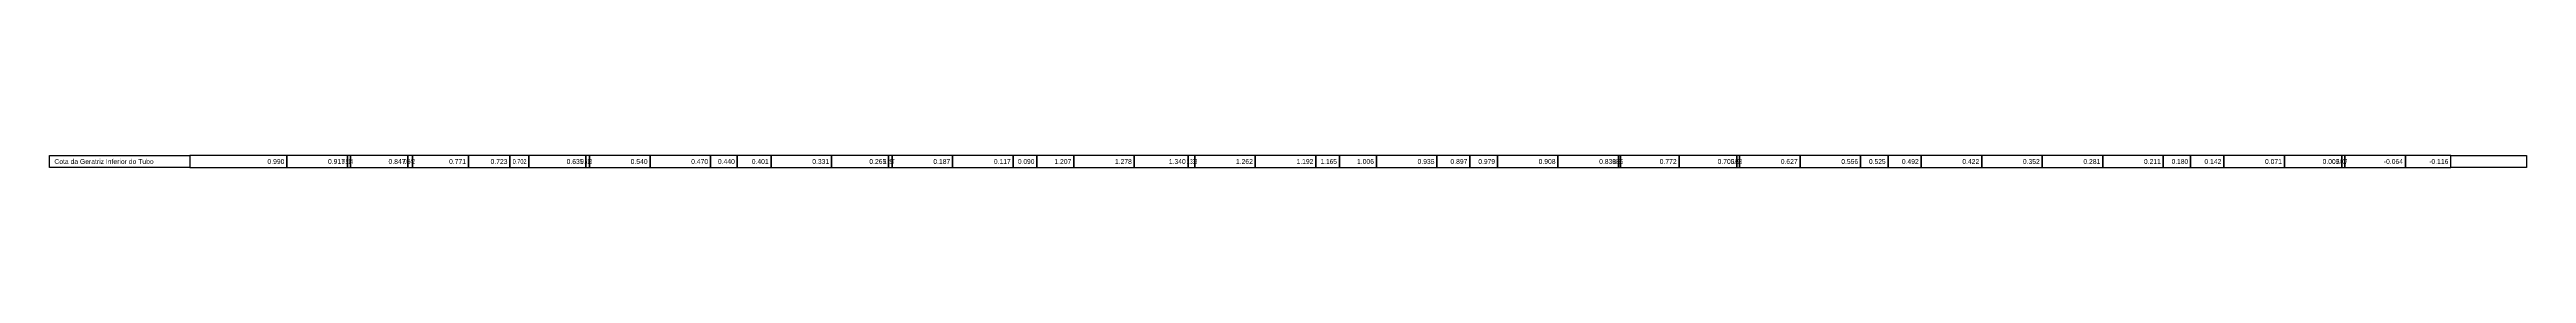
# Model space of a CAD drawing. Extents: x -160 to 364724, y -100 to 7353297.
# Drawn here: x 360127 to 360946, y 7351325 to 7351329 of the extents above; entities that cross this region are included whole.
import ezdxf
from ezdxf.enums import TextEntityAlignment as Align

# ---------------------------------------------------------------- set-up
doc = ezdxf.new("R2010")
doc.units = 0
doc.header["$LTSCALE"] = 5
doc.layers.add('PS_PERFIL_COTA_LIN', color=7, linetype='Continuous')
doc.layers.add('PS_PERFIL_COTA_TXT', color=5, linetype='Continuous')
doc.styles.get("Standard").update_dxf_attribs({"font": 'arial.ttf'})

msp = doc.modelspace()

# ---------------------------------------------------------------- linework, layer by layer
at = {"layer": 'PS_PERFIL_COTA_LIN', "linetype": 'Continuous'}
for points in [[(360173.815, 7351329.019), (360173.815, 7351325.019), (360127.415, 7351325.019), (360127.415, 7351329.019)], [(360173.815, 7351329.019), (360173.815, 7351325.019), (360205.815, 7351325.019), (360205.815, 7351329.019)], [(360205.815, 7351329.019), (360205.815, 7351325.019), (360225.815, 7351325.019), (360225.815, 7351329.019)], [(360225.815, 7351329.019), (360225.815, 7351325.019), (360226.845, 7351325.019), (360226.845, 7351329.019)], [(360226.845, 7351329.019), (360226.845, 7351325.019), (360245.815, 7351325.019), (360245.815, 7351329.019)], [(360245.815, 7351329.019), (360245.815, 7351325.019), (360247.324, 7351325.019), (360247.324, 7351329.019)], [(360247.324, 7351329.019), (360247.324, 7351325.019), (360265.815, 7351325.019), (360265.815, 7351329.019)], [(360265.815, 7351329.019), (360265.815, 7351325.019), (360279.528, 7351325.019), (360279.528, 7351329.019)], [(360279.528, 7351329.019), (360279.528, 7351325.019), (360285.815, 7351325.019), (360285.815, 7351329.019)], [(360285.815, 7351329.019), (360285.815, 7351325.019), (360304.657, 7351325.019), (360304.657, 7351329.019)], [(360304.657, 7351329.019), (360304.657, 7351325.019), (360305.815, 7351325.019), (360305.815, 7351329.019)], [(360305.815, 7351329.019), (360305.815, 7351325.019), (360325.815, 7351325.019), (360325.815, 7351329.019)], [(360325.815, 7351329.019), (360325.815, 7351325.019), (360345.815, 7351325.019), (360345.815, 7351329.019)], [(360345.815, 7351329.019), (360345.815, 7351325.019), (360354.659, 7351325.019), (360354.659, 7351329.019)], [(360354.659, 7351329.019), (360354.659, 7351325.019), (360365.815, 7351325.019), (360365.815, 7351329.019)], [(360365.815, 7351329.019), (360365.815, 7351325.019), (360385.815, 7351325.019), (360385.815, 7351329.019)], [(360385.815, 7351329.019), (360385.815, 7351325.019), (360404.659, 7351325.019), (360404.659, 7351329.019)], [(360404.659, 7351329.019), (360404.659, 7351325.019), (360405.815, 7351325.019), (360405.815, 7351329.019)], [(360405.815, 7351329.019), (360405.815, 7351325.019), (360425.815, 7351325.019), (360425.815, 7351329.019)], [(360425.815, 7351329.019), (360425.815, 7351325.019), (360445.815, 7351325.019), (360445.815, 7351329.019)], [(360445.815, 7351329.019), (360445.815, 7351325.019), (360453.634, 7351325.019), (360453.634, 7351329.019)], [(360453.634, 7351329.019), (360453.634, 7351325.019), (360465.815, 7351325.019), (360465.815, 7351329.019)], [(360465.815, 7351329.019), (360465.815, 7351325.019), (360485.815, 7351325.019), (360485.815, 7351329.019)], [(360485.815, 7351329.019), (360485.815, 7351325.019), (360503.634, 7351325.019), (360503.634, 7351329.019)], [(360503.634, 7351329.019), (360503.634, 7351325.019), (360505.815, 7351325.019), (360505.815, 7351329.019)], [(360505.815, 7351329.019), (360505.815, 7351325.019), (360525.815, 7351325.019), (360525.815, 7351329.019)], [(360525.815, 7351329.019), (360525.815, 7351325.019), (360545.815, 7351325.019), (360545.815, 7351329.019)], [(360545.815, 7351329.019), (360545.815, 7351325.019), (360553.58, 7351325.019), (360553.58, 7351329.019)], [(360553.58, 7351329.019), (360553.58, 7351325.019), (360565.815, 7351325.019), (360565.815, 7351329.019)], [(360565.815, 7351329.019), (360565.815, 7351325.019), (360585.815, 7351325.019), (360585.815, 7351329.019)], [(360585.815, 7351329.019), (360585.815, 7351325.019), (360596.687, 7351325.019), (360596.687, 7351329.019)], [(360596.687, 7351329.019), (360596.687, 7351325.019), (360605.815, 7351325.019), (360605.815, 7351329.019)], [(360605.815, 7351329.019), (360605.815, 7351325.019), (360625.815, 7351325.019), (360625.815, 7351329.019)], [(360625.815, 7351329.019), (360625.815, 7351325.019), (360645.815, 7351325.019), (360645.815, 7351329.019)], [(360645.815, 7351329.019), (360645.815, 7351325.019), (360646.499, 7351325.019), (360646.499, 7351329.019)], [(360646.499, 7351329.019), (360646.499, 7351325.019), (360665.815, 7351325.019), (360665.815, 7351329.019)], [(360665.815, 7351329.019), (360665.815, 7351325.019), (360684.947, 7351325.019), (360684.947, 7351329.019)], [(360684.947, 7351329.019), (360684.947, 7351325.019), (360685.815, 7351325.019), (360685.815, 7351329.019)], [(360685.815, 7351329.019), (360685.815, 7351325.019), (360705.815, 7351325.019), (360705.815, 7351329.019)], [(360705.815, 7351329.019), (360705.815, 7351325.019), (360725.815, 7351325.019), (360725.815, 7351329.019)], [(360725.815, 7351329.019), (360725.815, 7351325.019), (360734.879, 7351325.019), (360734.879, 7351329.019)], [(360734.879, 7351329.019), (360734.879, 7351325.019), (360745.815, 7351325.019), (360745.815, 7351329.019)], [(360745.815, 7351329.019), (360745.815, 7351325.019), (360765.815, 7351325.019), (360765.815, 7351329.019)], [(360765.815, 7351329.019), (360765.815, 7351325.019), (360785.815, 7351325.019), (360785.815, 7351329.019)], [(360785.815, 7351329.019), (360785.815, 7351325.019), (360805.815, 7351325.019), (360805.815, 7351329.019)], [(360805.815, 7351329.019), (360805.815, 7351325.019), (360825.815, 7351325.019), (360825.815, 7351329.019)], [(360825.815, 7351329.019), (360825.815, 7351325.019), (360834.843, 7351325.019), (360834.843, 7351329.019)], [(360834.843, 7351329.019), (360834.843, 7351325.019), (360845.815, 7351325.019), (360845.815, 7351329.019)], [(360845.815, 7351329.019), (360845.815, 7351325.019), (360865.815, 7351325.019), (360865.815, 7351329.019)], [(360865.815, 7351329.019), (360865.815, 7351325.019), (360884.841, 7351325.019), (360884.841, 7351329.019)], [(360884.841, 7351329.019), (360884.841, 7351325.019), (360885.815, 7351325.019), (360885.815, 7351329.019)], [(360885.815, 7351329.019), (360885.815, 7351325.019), (360905.815, 7351325.019), (360905.815, 7351329.019)], [(360905.815, 7351329.019), (360905.815, 7351325.019), (360920.823, 7351325.019), (360920.823, 7351329.019)], [(360945.815, 7351329.019), (360945.815, 7351325.019), (360920.823, 7351325.019), (360920.823, 7351329.019)]]:
    msp.add_lwpolyline(points, close=True, dxfattribs=at)

# ---------------------------------------------------------------- texts
at = {"layer": 'PS_PERFIL_COTA_TXT'}
msp.add_text('Cota da Geratriz Inferior do Tubo', height=1.6, dxfattribs=at).set_placement((360129.015, 7351327.019), align=Align.MIDDLE_LEFT)
for s, p in [('0.990', (360205.015, 7351327.019)), ('0.917', (360225.015, 7351327.019)), ('0.847', (360245.015, 7351327.019)), ('0.771', (360265.015, 7351327.019)), ('0.723', (360278.728, 7351327.019)), ('0.635', (360303.857, 7351327.019)), ('0.540', (360325.015, 7351327.019)), ('0.470', (360345.015, 7351327.019)), ('0.401', (360365.015, 7351327.019)), ('0.331', (360385.015, 7351327.019)), ('0.265', (360403.859, 7351327.019)), ('0.187', (360425.015, 7351327.019)), ('0.117', (360445.015, 7351327.019)), ('1.207', (360465.015, 7351327.019)), ('1.278', (360485.015, 7351327.019)), ('1.340', (360502.834, 7351327.019)), ('1.262', (360525.015, 7351327.019)), ('1.192', (360545.015, 7351327.019)), ('1.006', (360565.015, 7351327.019)), ('0.935', (360585.015, 7351327.019)), ('0.897', (360595.887, 7351327.019)), ('0.908', (360625.015, 7351327.019)), ('0.838', (360645.015, 7351327.019)), ('0.772', (360665.015, 7351327.019)), ('0.705', (360684.147, 7351327.019)), ('0.627', (360705.015, 7351327.019)), ('0.556', (360725.015, 7351327.019)), ('0.492', (360745.015, 7351327.019)), ('0.422', (360765.015, 7351327.019)), ('0.352', (360785.015, 7351327.019)), ('0.281', (360805.015, 7351327.019)), ('0.211', (360825.015, 7351327.019)), ('0.142', (360845.015, 7351327.019)), ('0.071', (360865.015, 7351327.019)), ('0.005', (360884.041, 7351327.019)), ('-0.064', (360905.015, 7351327.019)), ('-0.116', (360920.023, 7351327.019))]:
    msp.add_text(s, height=1.6, dxfattribs=at).set_placement(p, align=Align.MIDDLE_RIGHT)
for s, width, p in [('0.914', 0.5, (360227.645, 7351327.019)), ('0.842', 0.5, (360248.124, 7351327.019)), ('0.702', 0.654862, (360285.015, 7351327.019)), ('0.613', 0.5, (360306.615, 7351327.019)), ('0.440', 0.921283, (360353.859, 7351327.019)), ('0.257', 0.5, (360406.615, 7351327.019)), ('0.090', 0.814578, (360452.834, 7351327.019)), ('1.333', 0.5, (360506.615, 7351327.019)), ('1.165', 0.808897, (360552.78, 7351327.019)), ('0.979', 0.95078, (360605.015, 7351327.019)), ('0.836', 0.5, (360647.299, 7351327.019)), ('0.698', 0.5, (360686.615, 7351327.019)), ('0.525', 0.944225, (360734.079, 7351327.019)), ('0.180', 0.940424, (360834.043, 7351327.019)), ('0.007', 0.5, (360886.615, 7351327.019))]:
    msp.add_text(s, height=1.6, dxfattribs=dict(at, width=width)).set_placement(p, align=Align.MIDDLE_RIGHT)

doc.saveas('drawing.dxf')
